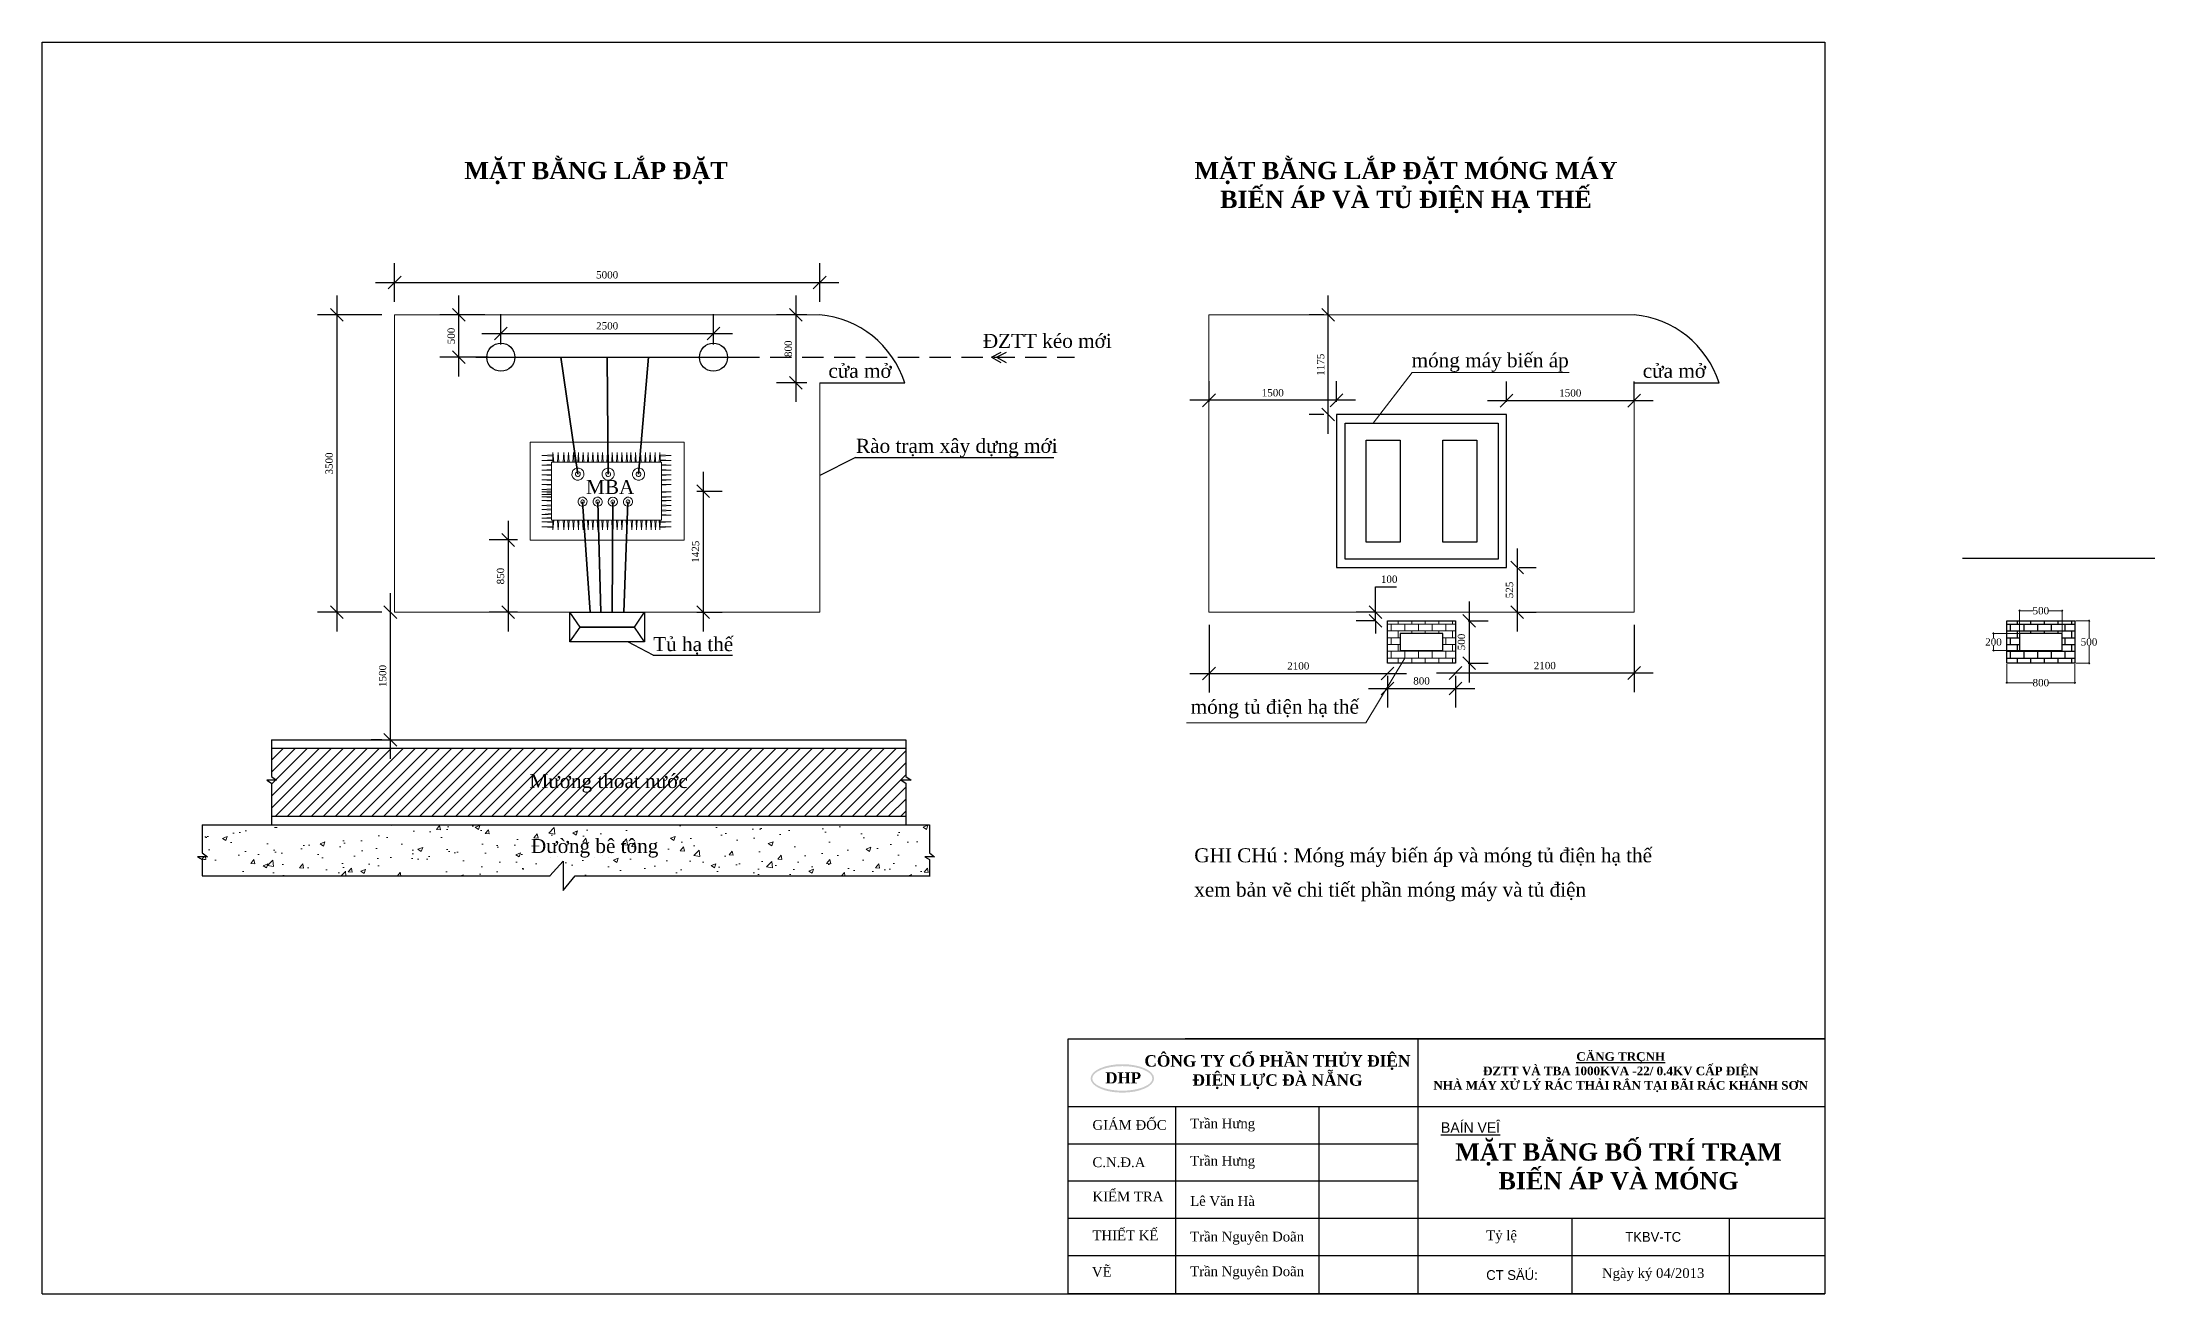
# Model space of a CAD drawing. Header units: inches. Extents: x -246336 to 136055, y -106871 to 69513.
# Drawn here: x -246336 to -221486, y 3882 to 18606 of the extents above; entities that cross this region are included whole.
import ezdxf

# ---------------------------------------------------------------- set-up
doc = ezdxf.new("R2010")
doc.units = ezdxf.units.IN
doc.header["$MEASUREMENT"] = 0
doc.linetypes.add('DASHED2', pattern=[0.375, 0.25, -0.125])
for name, color, linetype in [('03', 3, 'Continuous'), ('6 - Equipment', 1, 'Continuous'), ('KTEN', 7, 'Continuous'), ('T_VAT', 7, 'Continuous'), ('WALK WAY', 47, 'Continuous'), ('XA-TT1', 7, 'Continuous')]:
    doc.layers.add(name, color=color, linetype=linetype)
doc.layers.add('K.THUOC', color=8, linetype='Continuous', lineweight=5)
doc.styles.add('ANH', font='Vhavan.ttf', dxfattribs={"height": 2})
doc.styles.add('khung ten', font='Varr.ttf')
doc.styles.add('Kten', font='Vtimen.ttf')
doc.styles.get("Standard").update_dxf_attribs({"font": 'VNTIME_0.TTF', "height": 86})
doc.styles.add('VIET25', font='VNTIME_0.TTF', dxfattribs={"height": 2.5})
doc.linetypes.add('FENCELINE2', pattern='A,6.35,-2.54,[132,ltypeshp.shx,S=2.54,R=0,X=-2.54,Y=0],-2.54,25.4', length=36.83)
doc.dimstyles.get("Standard").update_dxf_attribs({"dimtxt": 0.18, "dimasz": 15, "dimexe": 10, "dimexo": 10, "dimgap": 0.09, "dimtad": 0, "dimtih": 1, "dimtoh": 1, "dimdec": 0, "dimzin": 0, "dimdsep": 32, "dimtxsty": 'Standard', "dimblk": 'OBLIQUE', "dimcen": 15, "dimdle": 10, "dimclrd": 3, "dimclre": 3, "dimclrt": 3, "dimadec": 0, "dimazin": 0, "dimtfac": 1, "dimtdec": 0, "dimtofl": 0, "dimtmove": 0, "dimatfit": 3, "dimldrblk": 'OPEN30', "dimfxl": 1, "dimtolj": 1, "dimtzin": 0, "dimlwd": 0, "dimlwe": 0, "dimarcsym": 0})
doc.dimstyles.new('TAM', dxfattribs={"dimscale": 75, "dimtxt": 2, "dimasz": 2, "dimexe": 3, "dimexo": 2, "dimgap": 1, "dimtad": 0, "dimtoh": 1, "dimdec": 0, "dimdsep": 46, "dimtxsty": 'Standard', "dimblk1": 'OBLIQUE', "dimblk2": 'OBLIQUE', "dimsah": 1, "dimcen": -1, "dimdle": 3, "dimclrd": 251, "dimclre": 251, "dimadec": 0, "dimazin": 0, "dimtfac": 1, "dimtdec": 0, "dimtmove": 0, "dimatfit": 3, "dimldrblk": 'OBLIQUE', "dimfxl": 1, "dimtvp": 1, "dimtolj": 1, "dimtzin": 0, "dimarcsym": 0})

msp = doc.modelspace()

# ---------------------------------------------------------------- texts
for s, insert, char_height, width, attachment_point, style in [('{\\fTimes New Roman|b1|i0|c0|p18;MẶT BẰNG LẮP \\fTimes New Roman|b1|i0|c238|p18;Đ\\fTimes New Roman|b1|i0|c0|p18;ẶT}', (-239821.465, 17198.442), 203.48328, 4164.62446, 2, 'khung ten'), ('{\\fTimes New Roman|b1|i0|c0|p18;MẶT BẰNG LẮP \\fTimes New Roman|b1|i0|c238|p18;Đ\\fTimes New Roman|b1|i0|c0|p18;ẶT MÓNG MÁY BIẾN ÁP VÀ TỦ \\fTimes New Roman|b1|i0|c238|p18;Đ\\fTimes New Roman|b1|i0|c0|p18;IỆN HẠ THẾ}', (-230294.62, 17198.442), 203.48328, 5297.99585, 2, 'khung ten'), ('{\\fTimes New Roman|b1|i0|c0|p18;CÔNG TY CỔ PHẦN THỦY \\fTimes New Roman|b1|i0|c238|p18;Đ\\fTimes New Roman|b1|i0|c0|p18;IỆN\\P\\fTimes New Roman|b1|i0|c238|p18;Đ\\fTimes New Roman|b1|i0|c0|p18;IỆN LỰC \\fTimes New Roman|b1|i0|c238|p18;Đ\\fTimes New Roman|b1|i0|c0|p18;À NẴNG}', (-231806.2, 6488.648), 134.891117, 5449.43752, 5, 'khung ten'), ('{\\fVNtimes new roman|b1|i0|c0|p34;\\L\\C0;CÄNG TRÇNH \\P\\fTimes New Roman|b1|i0|c238|p18;\\lĐ\\fTimes New Roman|b1|i0|c0|p18;ZTT VÀ TBA 1000KVA -22/ 0.4KV CẤP \\fTimes New Roman|b1|i0|c238|p18;Đ\\fTimes New Roman|b1|i0|c0|p18;IỆN\\P\\C1;NHÀ MÁY XỬ LÝ RÁC THẢI RẮN TẠI BÃI RÁC KHÁNH S\\fTimes New Roman|b1|i0|c163|p18;Ơ\\fTimes New Roman|b1|i0|c0|p18;N}', (-227767.825, 6488.296), 101.620251, 4546.63693, 5, 'Kten'), ('{\\fTimes New Roman|b0|i0|c0|p18;Trần H\\fTimes New Roman|b0|i0|c163|p18;ư\\fTimes New Roman|b0|i0|c0|p18;ng}', (-232832.678, 5866.876), 114.907248, 2382.71164, 4, 'khung ten'), ('{\\fTimes New Roman|b1|i0|c0|p18;MẶT BẰNG BỐ TRÍ TRẠM BIẾN ÁP VÀ MÓNG}', (-227793.768, 5651.697), 203.48328, 4164.62446, 2, 'khung ten'), ('{\\fTimes New Roman|b0|i0|c0|p18;Trần H\\fTimes New Roman|b0|i0|c163|p18;ư\\fTimes New Roman|b0|i0|c0|p18;ng}', (-232832.678, 5427.89), 114.907248, 2382.71164, 4, 'khung ten'), ('{\\fTimes New Roman|b0|i0|c0|p18;Lê V\\fTimes New Roman|b0|i0|c238|p18;ă\\fTimes New Roman|b0|i0|c0|p18;n Hà}', (-232832.678, 4971.943), 114.907248, 2382.71164, 4, 'khung ten'), ('{\\fTimes New Roman|b0|i0|c0|p18;Trần Nguyên Doãn}', (-232832.678, 4535.216), 114.90725, 2382.71164, 4, 'khung ten'), ('{\\fTimes New Roman|b0|i0|c0|p18;Trần Nguyên Doãn}', (-232832.678, 4127.026), 114.90725, 2382.71164, 4, 'khung ten')]:
    msp.add_mtext(s, dxfattribs=dict(insert=insert, char_height=char_height, width=width, attachment_point=attachment_point, style=style))
at = {"width": 1349.78044, "attachment_point": 4}
for s, insert, char_height in [('{\\fTimes New Roman|b0|i0|c0|p18;GIÁM \\fTimes New Roman|b0|i0|c238|p18;Đ\\fTimes New Roman|b0|i0|c0|p18;ỐC}', (-233981.769, 5866.919), 114.907248), ('{\\fTimes New Roman|b0|i0|c0|p18;C.N.\\fTimes New Roman|b0|i0|c238|p18;Đ\\fTimes New Roman|b0|i0|c0|p18;.A}', (-233981.769, 5427.933), 114.907248), ('{\\fTimes New Roman|b0|i0|c0|p18;KIỂM TRA}', (-233981.769, 5026.62), 114.90725), ('{\\fTimes New Roman|b0|i0|c0|p18;THIẾT KẾ}', (-233982.086, 4568.796), 114.90725), ('{\\fTimes New Roman|b0|i0|c0|p18;VẼ}', (-233988.201, 4137.657), 114.90725)]:
    msp.add_mtext(s, dxfattribs=dict(at, insert=insert, char_height=char_height))
at = {"layer": 'T_VAT', "ltscale": 0.01, "style": 'khung ten'}
for s, insert, char_height, width, attachment_point in [('{\\LBAÍN VEÎ}', (-229882.156, 5837.006), 123.08473, 3968.66871, 4), ('{\\fTimes New Roman|b0|i0|c0|p18;Tỷ lệ}', (-229350.036, 4549.917), 114.90725, 1125.13405, 4), ('TKBV-TC', (-227386.149, 4549.96), 114.9072, 1799.39024, 5), ('CT SÄÚ: ', (-229350.036, 4101.221), 114.9072, 1125.13405, 4), ('{\\fTimes New Roman|b0|i0|c0|p18;Ngày ký 04/2013}', (-227386.149, 4106.076), 114.90725, 1799.39024, 5)]:
    msp.add_mtext(s, dxfattribs=dict(at, insert=insert, char_height=char_height, width=width, attachment_point=attachment_point))
at = {"layer": 'XA-TT1', "style": 'VIET25'}
for s, p in [('§ZTT kÐo míi', (-235271.551, 15010.061)), ('mãng m¸y biÕn ¸p', (-230227.531, 14782.051)), ('cöa më', (-237088.169, 14657.827)), ('cöa më', (-227508.743, 14657.827)), ('Rµo tr¹m x©y dùng míi', (-236762.989, 13775.161)), ('MBA', (-239939.721, 13290.615)), ('Tñ h¹ thÕ', (-239149.123, 11442.522)), ('mãng tñ ®iÖn h¹ thÕ ', (-232826.626, 10705.526)), ('M\xad¬ng tho¸t n\xadíc', (-240605.293, 9831.908)), ('§\xadêng bª t«ng', (-240587.701, 9067.445)), ('GHI CHó : Mãng m¸y biÕn ¸p vµ mãng tñ ®iÖn h¹ thÕ', (-232784.596, 8957.801)), ('xem b¶n vÏ chi tiÕt phÇn mãng m¸y vµ tñ ®iÖn', (-232784.596, 8553.65))]:
    msp.add_text(s, height=165, dxfattribs=at).set_placement(p)

# ---------------------------------------------------------------- blocks, each defined once
blk = doc.blocks.new('maybienap')
at = {"layer": '6 - Equipment', "color": 7, "lineweight": 0}
for p, q in [((1939877, 3794076), (1939884, 3794205)), ((1939884, 3794205), (1939891, 3794077)), ((1939934, 3794080), (1939941, 3794205)), ((1939941, 3794205), (1939948, 3794080)), ((1939991, 3794091), (1939998, 3794205)), ((1939998, 3794205), (1940005, 3794091)), ((1940048, 3794091), (1940055, 3794205)), ((1940055, 3794205), (1940062, 3794091)), ((1940105, 3794091), (1940112, 3794205)), ((1940112, 3794205), (1940119, 3794091)), ((1940162, 3794091), (1940169, 3794205)), ((1940169, 3794205), (1940176, 3794091)), ((1940219, 3794091), (1940226, 3794205)), ((1940226, 3794205), (1940234, 3794091)), ((1940305, 3794091), (1940312, 3794205)), ((1940312, 3794205), (1940319, 3794091)), ((1940362, 3794091), (1940369, 3794205)), ((1940369, 3794205), (1940376, 3794091)), ((1940408, 3794091), (1940415, 3794205)), ((1940415, 3794205), (1940422, 3794091)), ((1940465, 3794091), (1940472, 3794205)), ((1940472, 3794205), (1940480, 3794091)), ((1940522, 3794091), (1940530, 3794205)), ((1940530, 3794205), (1940537, 3794091)), ((1940579, 3794091), (1940587, 3794205)), ((1940587, 3794205), (1940594, 3794091)), ((1940658, 3794078), (1940665, 3794205)), ((1940665, 3794205), (1940672, 3794077)), ((1940714, 3794074), (1940722, 3794205)), ((1940722, 3794205), (1940729, 3794073)), ((1939848, 3794074), (1939962, 3794081)), ((1939962, 3794067), (1939848, 3794074)), ((1939962, 3794024), (1939848, 3794017)), ((1939848, 3794017), (1939962, 3794010)), ((1939962, 3793967), (1939848, 3793960)), ((1939848, 3793960), (1939962, 3793953)), ((1939962, 3793910), (1939848, 3793903)), ((1939848, 3793903), (1939962, 3793896)), ((1939962, 3794091), (1940643, 3794091)), ((1939962, 3792799), (1939962, 3794091)), ((1939962, 3794091), (1940643, 3794091)), ((1939962, 3794091), (1939962, 3792799)), ((1940643, 3792799), (1940643, 3794091)), ((1940643, 3794091), (1940643, 3792799)), ((1940757, 3794072), (1940643, 3794079)), ((1940643, 3794065), (1940757, 3794072)), ((1940643, 3794029), (1940757, 3794021)), ((1940757, 3794021), (1940643, 3794014)), ((1940643, 3793978), (1940757, 3793971)), ((1940757, 3793971), (1940643, 3793964)), ((1940643, 3793921), (1940757, 3793914)), ((1940757, 3793914), (1940643, 3793907)), ((1939962, 3793853), (1939848, 3793846)), ((1939848, 3793846), (1939962, 3793839)), ((1939962, 3793796), (1939848, 3793789)), ((1939848, 3793789), (1939962, 3793782)), ((1939962, 3793739), (1939848, 3793732)), ((1939848, 3793732), (1939962, 3793725)), ((1939962, 3793693), (1939848, 3793686)), ((1939848, 3793686), (1939962, 3793678)), ((1940643, 3793864), (1940757, 3793857)), ((1940757, 3793857), (1940643, 3793850)), ((1940643, 3793807), (1940757, 3793800)), ((1940757, 3793800), (1940643, 3793793)), ((1940643, 3793750), (1940757, 3793743)), ((1940757, 3793743), (1940643, 3793735)), ((1940643, 3793693), (1940757, 3793686)), ((1940757, 3793686), (1940643, 3793678)), ((1939962, 3793636), (1939848, 3793628)), ((1939848, 3793628), (1939962, 3793621)), ((1939962, 3793578), (1939848, 3793571)), ((1939848, 3793571), (1939962, 3793564)), ((1939962, 3793521), (1939848, 3793514)), ((1939848, 3793514), (1939962, 3793507)), ((1939962, 3793464), (1939848, 3793457)), ((1939848, 3793457), (1939962, 3793450)), ((1939962, 3793407), (1939848, 3793400)), ((1939848, 3793400), (1939962, 3793393)), ((1940643, 3793636), (1940757, 3793628)), ((1940757, 3793628), (1940643, 3793621)), ((1940643, 3793578), (1940757, 3793571)), ((1940757, 3793571), (1940643, 3793564)), ((1940643, 3793521), (1940757, 3793514)), ((1940757, 3793514), (1940643, 3793507)), ((1940643, 3793464), (1940757, 3793457)), ((1940757, 3793457), (1940643, 3793450)), ((1940643, 3793407), (1940757, 3793400)), ((1940757, 3793400), (1940643, 3793393)), ((1939962, 3793350), (1939848, 3793343)), ((1939848, 3793343), (1939962, 3793336)), ((1939962, 3793293), (1939848, 3793286)), ((1939848, 3793286), (1939962, 3793279)), ((1939962, 3793236), (1939848, 3793229)), ((1939848, 3793229), (1939962, 3793222)), ((1939962, 3793179), (1939848, 3793172)), ((1939848, 3793172), (1939962, 3793164)), ((1940643, 3793350), (1940757, 3793343)), ((1940757, 3793343), (1940643, 3793336)), ((1940643, 3793293), (1940757, 3793286)), ((1940757, 3793286), (1940643, 3793279)), ((1940643, 3793236), (1940757, 3793229)), ((1940757, 3793229), (1940643, 3793222)), ((1940643, 3793179), (1940757, 3793172)), ((1940757, 3793172), (1940643, 3793164)), ((1939962, 3793122), (1939848, 3793115)), ((1939848, 3793115), (1939962, 3793107)), ((1939962, 3793065), (1939848, 3793057)), ((1939848, 3793057), (1939962, 3793050)), ((1939962, 3793007), (1939848, 3793000)), ((1939848, 3793000), (1939962, 3792993)), ((1939962, 3792950), (1939848, 3792943)), ((1939848, 3792943), (1939962, 3792936)), ((1940643, 3793122), (1940757, 3793115)), ((1940757, 3793115), (1940643, 3793107)), ((1940643, 3793065), (1940757, 3793057)), ((1940757, 3793057), (1940643, 3793050)), ((1940643, 3793007), (1940757, 3793000)), ((1940757, 3793000), (1940643, 3792993)), ((1940643, 3792950), (1940757, 3792943)), ((1940757, 3792943), (1940643, 3792936)), ((1939962, 3792885), (1939848, 3792878)), ((1939848, 3792878), (1939962, 3792871)), ((1939962, 3792828), (1939848, 3792814)), ((1939848, 3792814), (1939962, 3792814)), ((1939877, 3792814), (1939884, 3792685)), ((1939884, 3792685), (1939891, 3792814)), ((1939934, 3792814), (1939941, 3792685)), ((1939941, 3792685), (1939948, 3792814)), ((1939962, 3792799), (1940643, 3792799)), ((1939991, 3792799), (1939998, 3792685)), ((1939998, 3792685), (1940005, 3792799)), ((1940048, 3792799), (1940055, 3792685)), ((1940055, 3792685), (1940062, 3792799)), ((1940105, 3792799), (1940112, 3792685)), ((1940112, 3792685), (1940119, 3792799)), ((1940162, 3792799), (1940169, 3792685)), ((1940169, 3792685), (1940176, 3792799)), ((1940219, 3792799), (1940226, 3792685)), ((1940226, 3792685), (1940234, 3792799)), ((1940276, 3792799), (1940284, 3792685)), ((1940284, 3792685), (1940291, 3792799)), ((1940305, 3792799), (1940312, 3792685)), ((1940312, 3792685), (1940319, 3792799)), ((1940334, 3792799), (1940341, 3792685)), ((1940341, 3792685), (1940348, 3792799)), ((1940362, 3792799), (1940369, 3792685)), ((1940369, 3792685), (1940376, 3792799)), ((1940408, 3792799), (1940415, 3792685)), ((1940415, 3792685), (1940422, 3792799)), ((1940465, 3792799), (1940472, 3792685)), ((1940472, 3792685), (1940480, 3792799)), ((1940511, 3792799), (1940519, 3792685)), ((1940519, 3792685), (1940526, 3792799)), ((1940568, 3792799), (1940576, 3792685)), ((1940576, 3792685), (1940583, 3792799)), ((1940615, 3792799), (1940622, 3792685)), ((1940622, 3792685), (1940629, 3792799)), ((1940643, 3792885), (1940757, 3792878)), ((1940757, 3792878), (1940643, 3792871)), ((1940643, 3792828), (1940757, 3792814)), ((1940757, 3792814), (1940643, 3792814)), ((1940657, 3792814), (1940665, 3792685)), ((1940665, 3792685), (1940672, 3792814)), ((1940715, 3792814), (1940722, 3792685)), ((1940722, 3792685), (1940729, 3792814))]:
    blk.add_line(p, q, dxfattribs=at)
at = {"layer": '6 - Equipment', "color": 7, "lineweight": 0, "extrusion": (0, 0, -1)}
for centre, major_axis, start_param, end_param in [((1940103, 3793823), (71.3, -3.8), -0.664895, 5.61829), ((1940103, 3793823), (20.2, -20.2), 3.315395, 9.59858), ((1940428, 3793699), (37.9, 37.9), 0.173802, 6.456987), ((1940428, 3793699), (15.1, 15.1), 0.173802, 6.456987)]:
    blk.add_ellipse(centre, major_axis=major_axis, ratio=1, start_param=start_param, end_param=end_param, dxfattribs=at)
at = {"layer": '6 - Equipment', "color": 7, "lineweight": 0}
for centre, major_axis, start_param, end_param in [((1940103, 3793466), (68.1, 21.2), -0.913567, 5.369618), ((1940103, 3793466), (28.4, 2.9), 3.997456404391317, 10.2806417115709), ((1940428, 3793342), (9.3, -52.7), 0.785397, 7.068582), ((1940428, 3793520), (37.9, -37.9), 4.886191230471481, 11.16937653765107), ((1940428, 3793520), (15.1, -15.1), 0.1738022500938161, 6.456987557273402), ((1940103, 3793110), (12.3, -70.3), 0.785391, 7.068576), ((1940103, 3793110), (7.3, -27.6), -0.871355, 5.41183), ((1940428, 3793164), (52.7, 9.3), -0.785397, 5.497788), ((1940428, 3793342), (15.1, 15.1), -1.396994, 4.886191), ((1940428, 3793164), (21, 4), 3.911937207371823, 10.19512251455141)]:
    blk.add_ellipse(centre, major_axis=major_axis, ratio=1, start_param=start_param, end_param=end_param, dxfattribs=at)
at = {"layer": 'K.THUOC', "color": 4, "lineweight": 5, "ltscale": 20}
for p, q in [((1939728, 3794359), (1940878, 3794359)), ((1939728, 3794359), (1939728, 3792549)), ((1940878, 3794359), (1940878, 3792549)), ((1940878, 3792549), (1939728, 3792549))]:
    blk.add_line(p, q, dxfattribs=at)
blk = doc.blocks.new('_OBLIQUE')
at = {"color": 0, "linetype": 'ByBlock'}
blk.add_line((-0.5, -0.5), (0.5, 0.5), dxfattribs=at)
blk = doc.blocks.new('*D58')
at = {"color": 251, "lineweight": -2}
for p, q in [((-242191, 15550), (-242191, 16005)), ((-237191, 15550), (-237191, 16005)), ((-242416, 15780), (-236966, 15780))]:
    blk.add_line(p, q, dxfattribs=at)
at = {"layer": 'Defpoints', "color": 0}
for p in [(-237191, 15780), (-242191, 15400), (-237191, 15400)]:
    blk.add_point(p, dxfattribs=at)
at = {"color": 251, "lineweight": -2, "xscale": 150, "yscale": 150, "zscale": 150, "rotation": 180}
blk.add_blockref('_OBLIQUE', (-242191, 15780), dxfattribs=at)
at = {"color": 251, "lineweight": -2, "xscale": 150, "yscale": 150, "zscale": 150}
blk.add_blockref('_OBLIQUE', (-237191, 15780), dxfattribs=at)
at = {"color": 0, "insert": (-239691, 15869), "char_height": 86, "attachment_point": 5}
blk.add_mtext('\\A1;5000', dxfattribs=at)
blk = doc.blocks.new('*D59')
at = {"color": 251, "lineweight": -2}
for p, q in [((-242872, 15625), (-242872, 11675)), ((-242341, 15400), (-243097, 15400)), ((-242341, 11900), (-243097, 11900))]:
    blk.add_line(p, q, dxfattribs=at)
at = {"layer": 'Defpoints', "color": 0}
for p in [(-242191, 15400), (-242872, 11900), (-242191, 11900)]:
    blk.add_point(p, dxfattribs=at)
at = {"color": 251, "lineweight": -2, "xscale": 150, "yscale": 150, "zscale": 150}
for p, rotation in [((-242872, 15400), 90), ((-242872, 11900), 270)]:
    blk.add_blockref('_OBLIQUE', p, dxfattribs=dict(at, rotation=rotation))
at = {"color": 0, "insert": (-242961, 13650), "char_height": 86, "attachment_point": 5, "rotation": 90}
blk.add_mtext('\\A1;3500', dxfattribs=at)
blk = doc.blocks.new('*D60')
at = {"color": 251, "lineweight": -2}
for p, q in [((-241435, 14675), (-241435, 15625)), ((-241131, 15400), (-241660, 15400)), ((-241091, 14900), (-241660, 14900))]:
    blk.add_line(p, q, dxfattribs=at)
at = {"layer": 'Defpoints', "color": 0}
for p in [(-241435, 15400), (-240981, 15400), (-240941, 14900)]:
    blk.add_point(p, dxfattribs=at)
at = {"color": 251, "lineweight": -2, "xscale": 150, "yscale": 150, "zscale": 150}
for p, rotation in [((-241435, 15400), 90), ((-241435, 14900), 270)]:
    blk.add_blockref('_OBLIQUE', p, dxfattribs=dict(at, rotation=rotation))
at = {"color": 0, "insert": (-241525, 15150), "char_height": 86, "attachment_point": 5, "rotation": 90}
blk.add_mtext('\\A1;500', dxfattribs=at)
blk = doc.blocks.new('*D61')
at = {"color": 251, "lineweight": -2}
for p, q in [((-240855, 12975), (-240855, 11675)), ((-240746, 12750), (-241080, 12750)), ((-240746, 11900), (-241080, 11900))]:
    blk.add_line(p, q, dxfattribs=at)
at = {"layer": 'Defpoints', "color": 0}
for p in [(-240596, 12750), (-240855, 11900), (-240596, 11900)]:
    blk.add_point(p, dxfattribs=at)
at = {"color": 251, "lineweight": -2, "xscale": 150, "yscale": 150, "zscale": 150}
for p, rotation in [((-240855, 12750), 90), ((-240855, 11900), 270)]:
    blk.add_blockref('_OBLIQUE', p, dxfattribs=dict(at, rotation=rotation))
at = {"color": 0, "insert": (-240945, 12325), "char_height": 86, "attachment_point": 5, "rotation": 90}
blk.add_mtext('\\A1;850', dxfattribs=at)
blk = doc.blocks.new('*D62')
at = {"color": 251, "lineweight": -2}
for p, q in [((-238562, 13550), (-238562, 11675)), ((-238636, 13325), (-238337, 13325)), ((-238636, 11900), (-238337, 11900))]:
    blk.add_line(p, q, dxfattribs=at)
at = {"layer": 'Defpoints', "color": 0}
for p in [(-238786, 13325), (-238786, 11900), (-238562, 11900)]:
    blk.add_point(p, dxfattribs=at)
at = {"color": 251, "lineweight": -2, "xscale": 150, "yscale": 150, "zscale": 150}
for p, rotation in [((-238562, 13325), 90), ((-238562, 11900), 270)]:
    blk.add_blockref('_OBLIQUE', p, dxfattribs=dict(at, rotation=rotation))
at = {"color": 0, "insert": (-238651, 12612), "char_height": 86, "attachment_point": 5, "rotation": 90}
blk.add_mtext('\\A1;1425', dxfattribs=at)
blk = doc.blocks.new('*D63')
at = {"color": 251, "lineweight": -2}
for p, q in [((-242242, 12125), (-242242, 10175)), ((-242341, 11900), (-242467, 11900)), ((-242341, 10400), (-242467, 10400))]:
    blk.add_line(p, q, dxfattribs=at)
at = {"layer": 'Defpoints', "color": 0}
for p in [(-242191, 11900), (-242242, 10400), (-242191, 10400)]:
    blk.add_point(p, dxfattribs=at)
at = {"color": 251, "lineweight": -2, "xscale": 150, "yscale": 150, "zscale": 150}
for p, rotation in [((-242242, 11900), 90), ((-242242, 10400), 270)]:
    blk.add_blockref('_OBLIQUE', p, dxfattribs=dict(at, rotation=rotation))
at = {"color": 0, "insert": (-242332, 11150), "char_height": 86, "attachment_point": 5, "rotation": 90}
blk.add_mtext('\\A1;1500', dxfattribs=at)
blk = doc.blocks.new('*D64')
at = {"color": 251, "lineweight": -2}
for p, q in [((-241166, 15180), (-238216, 15180)), ((-240941, 15050), (-240941, 15405)), ((-238441, 15050), (-238441, 15405))]:
    blk.add_line(p, q, dxfattribs=at)
at = {"layer": 'Defpoints', "color": 0}
for p in [(-238441, 15180), (-240941, 14900), (-238441, 14900)]:
    blk.add_point(p, dxfattribs=at)
at = {"color": 251, "lineweight": -2, "xscale": 150, "yscale": 150, "zscale": 150, "rotation": 180}
blk.add_blockref('_OBLIQUE', (-240941, 15180), dxfattribs=at)
at = {"color": 251, "lineweight": -2, "xscale": 150, "yscale": 150, "zscale": 150}
blk.add_blockref('_OBLIQUE', (-238441, 15180), dxfattribs=at)
at = {"color": 0, "insert": (-239691, 15269), "char_height": 86, "attachment_point": 5}
blk.add_mtext('\\A1;2500', dxfattribs=at)
blk = doc.blocks.new('*D65')
at = {"color": 251, "lineweight": -2}
for p, q in [((-237472, 15625), (-237472, 14375)), ((-237341, 15400), (-237697, 15400)), ((-237341, 14600), (-237697, 14600))]:
    blk.add_line(p, q, dxfattribs=at)
at = {"layer": 'Defpoints', "color": 0}
for p in [(-237191, 15400), (-237472, 14600), (-237191, 14600)]:
    blk.add_point(p, dxfattribs=at)
at = {"color": 251, "lineweight": -2, "xscale": 150, "yscale": 150, "zscale": 150}
for p, rotation in [((-237472, 15400), 90), ((-237472, 14600), 270)]:
    blk.add_blockref('_OBLIQUE', p, dxfattribs=dict(at, rotation=rotation))
at = {"color": 0, "insert": (-237560, 15000), "char_height": 86, "attachment_point": 5, "rotation": 90}
blk.add_mtext('\\A1;800', dxfattribs=at)
blk = doc.blocks.new('TDE')
h = blk.add_hatch(color=5)
edge = h.paths.add_edge_path()
edge.add_ellipse((2364, -115), major_axis=(-277, 0), ratio=0.448156, start_angle=0, end_angle=360)
edge = h.paths.add_edge_path(flags=16)
edge.add_ellipse((2364, -115), major_axis=(262, 0), ratio=0.409156, start_angle=0, end_angle=360)
h.paths.add_polyline_path([(2191, -37), (2540, -37), (2540, -184), (2191, -184)], flags=8)
at = {"insert": (2215, -61), "char_height": 98, "width": 363.53, "attachment_point": 1, "style": 'ANH'}
blk.add_mtext('{\\fTimes New Roman|b1|i0|c0|p18;\\C1;DHP}', dxfattribs=at)
blk = doc.blocks.new('*D111')
at = {"color": 251, "lineweight": -2}
for p, q in [((-228987, 12650), (-228987, 11675)), ((-228961, 12425), (-228762, 12425)), ((-228961, 11900), (-228762, 11900))]:
    blk.add_line(p, q, dxfattribs=at)
at = {"layer": 'Defpoints', "color": 0}
for p in [(-229111, 12425), (-229111, 11900), (-228987, 11900)]:
    blk.add_point(p, dxfattribs=at)
at = {"color": 251, "lineweight": -2, "xscale": 150, "yscale": 150, "zscale": 150}
for p, rotation in [((-228987, 12425), 90), ((-228987, 11900), 270)]:
    blk.add_blockref('_OBLIQUE', p, dxfattribs=dict(at, rotation=rotation))
at = {"color": 0, "insert": (-229076, 12162), "char_height": 86, "attachment_point": 5, "rotation": 90}
blk.add_mtext('\\A1;525', dxfattribs=at)
blk = doc.blocks.new('*D112')
at = {"color": 251, "lineweight": -2}
for p, q in [((-229111, 14375), (-229111, 14614)), ((-227611, 14375), (-227611, 14614)), ((-229336, 14389), (-227386, 14389))]:
    blk.add_line(p, q, dxfattribs=at)
at = {"layer": 'Defpoints', "color": 0}
for p in [(-229111, 14225), (-227611, 14389), (-227611, 14225)]:
    blk.add_point(p, dxfattribs=at)
at = {"color": 251, "lineweight": -2, "xscale": 150, "yscale": 150, "zscale": 150, "rotation": 180}
blk.add_blockref('_OBLIQUE', (-229111, 14389), dxfattribs=at)
at = {"color": 251, "lineweight": -2, "xscale": 150, "yscale": 150, "zscale": 150}
blk.add_blockref('_OBLIQUE', (-227611, 14389), dxfattribs=at)
at = {"color": 0, "insert": (-228361, 14479), "char_height": 86, "attachment_point": 5}
blk.add_mtext('\\A1;1500', dxfattribs=at)
blk = doc.blocks.new('*D113')
at = {"color": 251, "lineweight": -2}
for p, q in [((-231209, 14000), (-231209, 15625)), ((-231261, 15400), (-231434, 15400)), ((-231261, 14225), (-231434, 14225))]:
    blk.add_line(p, q, dxfattribs=at)
at = {"layer": 'Defpoints', "color": 0}
for p in [(-231209, 15400), (-231111, 15400), (-231111, 14225)]:
    blk.add_point(p, dxfattribs=at)
at = {"color": 251, "lineweight": -2, "xscale": 150, "yscale": 150, "zscale": 150}
for p, rotation in [((-231209, 15400), 90), ((-231209, 14225), 270)]:
    blk.add_blockref('_OBLIQUE', p, dxfattribs=dict(at, rotation=rotation))
at = {"color": 0, "insert": (-231298, 14812), "char_height": 86, "attachment_point": 5, "rotation": 90}
blk.add_mtext('\\A1;1175', dxfattribs=at)
blk = doc.blocks.new('*D114')
at = {"color": 251, "lineweight": -2}
for p, q in [((-230654, 11900), (-230654, 12200)), ((-230654, 12200), (-230406, 12200)), ((-230661, 11900), (-230879, 11900)), ((-230661, 11800), (-230879, 11800)), ((-230654, 11800), (-230654, 11900)), ((-230654, 11800), (-230654, 11650))]:
    blk.add_line(p, q, dxfattribs=at)
at = {"layer": 'Defpoints', "color": 0}
for p in [(-230654, 11900), (-230511, 11900), (-230511, 11800)]:
    blk.add_point(p, dxfattribs=at)
at = {"color": 251, "lineweight": -2, "xscale": 150, "yscale": 150, "zscale": 150}
for p, rotation in [((-230654, 11900), 270), ((-230654, 11800), 90)]:
    blk.add_blockref('_OBLIQUE', p, dxfattribs=dict(at, rotation=rotation))
at = {"color": 0, "insert": (-230492, 12288), "char_height": 86, "attachment_point": 5}
blk.add_mtext('\\A1;100', dxfattribs=at)
blk = doc.blocks.new('*D115')
at = {"color": 251, "lineweight": -2}
for p, q in [((-230736, 11004), (-229486, 11004)), ((-230511, 11150), (-230511, 10779)), ((-229711, 11150), (-229711, 10779))]:
    blk.add_line(p, q, dxfattribs=at)
at = {"layer": 'Defpoints', "color": 0}
for p in [(-230511, 11300), (-229711, 11300), (-229711, 11004)]:
    blk.add_point(p, dxfattribs=at)
at = {"color": 251, "lineweight": -2, "xscale": 150, "yscale": 150, "zscale": 150, "rotation": 180}
blk.add_blockref('_OBLIQUE', (-230511, 11004), dxfattribs=at)
at = {"color": 251, "lineweight": -2, "xscale": 150, "yscale": 150, "zscale": 150}
blk.add_blockref('_OBLIQUE', (-229711, 11004), dxfattribs=at)
at = {"color": 0, "insert": (-230111, 11092), "char_height": 86, "attachment_point": 5}
blk.add_mtext('\\A1;800', dxfattribs=at)
blk = doc.blocks.new('*D116')
at = {"color": 251, "lineweight": -2}
for p, q in [((-229552, 12025), (-229552, 11075)), ((-229561, 11800), (-229327, 11800)), ((-229561, 11300), (-229327, 11300))]:
    blk.add_line(p, q, dxfattribs=at)
at = {"layer": 'Defpoints', "color": 0}
for p in [(-229711, 11800), (-229711, 11300), (-229552, 11300)]:
    blk.add_point(p, dxfattribs=at)
at = {"color": 251, "lineweight": -2, "xscale": 150, "yscale": 150, "zscale": 150}
for p, rotation in [((-229552, 11800), 90), ((-229552, 11300), 270)]:
    blk.add_blockref('_OBLIQUE', p, dxfattribs=dict(at, rotation=rotation))
at = {"color": 0, "insert": (-229641, 11550), "char_height": 86, "attachment_point": 5, "rotation": 90}
blk.add_mtext('\\A1;500', dxfattribs=at)
blk = doc.blocks.new('*D118')
at = {"color": 251, "lineweight": -2}
for p, q in [((-232611, 11750), (-232611, 10955)), ((-232836, 11180), (-230286, 11180)), ((-230511, 11131), (-230511, 10955))]:
    blk.add_line(p, q, dxfattribs=at)
at = {"layer": 'Defpoints', "color": 0}
for p in [(-232611, 11900), (-230511, 11281), (-230511, 11180)]:
    blk.add_point(p, dxfattribs=at)
at = {"color": 251, "lineweight": -2, "xscale": 150, "yscale": 150, "zscale": 150, "rotation": 180}
blk.add_blockref('_OBLIQUE', (-232611, 11180), dxfattribs=at)
at = {"color": 251, "lineweight": -2, "xscale": 150, "yscale": 150, "zscale": 150}
blk.add_blockref('_OBLIQUE', (-230511, 11180), dxfattribs=at)
at = {"color": 0, "insert": (-231561, 11268), "char_height": 86, "attachment_point": 5}
blk.add_mtext('\\A1;2100', dxfattribs=at)
blk = doc.blocks.new('*D119')
at = {"color": 251, "lineweight": -2}
for p, q in [((-227611, 11750), (-227611, 10960)), ((-229936, 11185), (-227386, 11185)), ((-229711, 11150), (-229711, 10960))]:
    blk.add_line(p, q, dxfattribs=at)
at = {"layer": 'Defpoints', "color": 0}
for p in [(-227611, 11900), (-229711, 11300), (-227611, 11185)]:
    blk.add_point(p, dxfattribs=at)
at = {"color": 251, "lineweight": -2, "xscale": 150, "yscale": 150, "zscale": 150, "rotation": 180}
blk.add_blockref('_OBLIQUE', (-229711, 11185), dxfattribs=at)
at = {"color": 251, "lineweight": -2, "xscale": 150, "yscale": 150, "zscale": 150}
blk.add_blockref('_OBLIQUE', (-227611, 11185), dxfattribs=at)
at = {"color": 0, "insert": (-228661, 11272), "char_height": 86, "attachment_point": 5}
blk.add_mtext('\\A1;2100', dxfattribs=at)
blk = doc.blocks.new('*D120')
at = {"color": 251, "lineweight": -2}
for p, q in [((-232611, 14375), (-232611, 14618)), ((-231111, 14375), (-231111, 14618)), ((-230886, 14393), (-232836, 14393))]:
    blk.add_line(p, q, dxfattribs=at)
at = {"layer": 'Defpoints', "color": 0}
for p in [(-232611, 14393), (-232611, 14225), (-231111, 14225)]:
    blk.add_point(p, dxfattribs=at)
at = {"color": 251, "lineweight": -2, "xscale": 150, "yscale": 150, "zscale": 150, "rotation": 180}
blk.add_blockref('_OBLIQUE', (-232611, 14393), dxfattribs=at)
at = {"color": 251, "lineweight": -2, "xscale": 150, "yscale": 150, "zscale": 150}
blk.add_blockref('_OBLIQUE', (-231111, 14393), dxfattribs=at)
at = {"color": 0, "insert": (-231861, 14482), "char_height": 86, "attachment_point": 5}
blk.add_mtext('\\A1;1500', dxfattribs=at)
blk = doc.blocks.new('*D121')
at = {"color": 3, "lineweight": 0}
for p, q in [((-223226, 11290), (-223226, 11061)), ((-222426, 11290), (-222426, 11061)), ((-223236, 11071), (-222917, 11071)), ((-222416, 11071), (-222735, 11071))]:
    blk.add_line(p, q, dxfattribs=at)
at = {"layer": 'Defpoints', "color": 0}
for p in [(-223226, 11300), (-222426, 11300), (-222426, 11071)]:
    blk.add_point(p, dxfattribs=at)
at = {"color": 3, "lineweight": 0, "xscale": 15, "yscale": 15, "zscale": 15, "rotation": 180}
blk.add_blockref('_OBLIQUE', (-223226, 11071), dxfattribs=at)
at = {"color": 3, "lineweight": 0, "xscale": 15, "yscale": 15, "zscale": 15}
blk.add_blockref('_OBLIQUE', (-222426, 11071), dxfattribs=at)
at = {"color": 3, "insert": (-222826, 11071), "char_height": 86, "attachment_point": 5}
blk.add_mtext('\\A1;800', dxfattribs=at)
blk = doc.blocks.new('_Open30')
at = {"color": 0, "linetype": 'ByBlock', "lineweight": -2}
for p, q in [((-1, 0.3), (0, 0)), ((0, 0), (-1, -0.3)), ((0, 0), (-1, 0))]:
    blk.add_line(p, q, dxfattribs=at)
blk = doc.blocks.new('*D122')
at = {"color": 3, "lineweight": 0}
for p, q in [((-222416, 11800), (-222249, 11800)), ((-222259, 11810), (-222259, 11595)), ((-222259, 11290), (-222259, 11505)), ((-222416, 11300), (-222249, 11300))]:
    blk.add_line(p, q, dxfattribs=at)
at = {"layer": 'Defpoints', "color": 0}
for p in [(-222426, 11800), (-222426, 11300), (-222259, 11300)]:
    blk.add_point(p, dxfattribs=at)
at = {"color": 3, "lineweight": 0, "xscale": 15, "yscale": 15, "zscale": 15}
for p, rotation in [((-222259, 11800), 90), ((-222259, 11300), 270)]:
    blk.add_blockref('_OBLIQUE', p, dxfattribs=dict(at, rotation=rotation))
at = {"color": 3, "insert": (-222259, 11550), "char_height": 86, "attachment_point": 5}
blk.add_mtext('\\A1;500', dxfattribs=at)
blk = doc.blocks.new('*D123')
at = {"color": 3, "lineweight": 0}
for p, q in [((-223086, 11918), (-222918, 11918)), ((-223076, 11660), (-223076, 11928)), ((-222566, 11918), (-222734, 11918)), ((-222576, 11660), (-222576, 11928))]:
    blk.add_line(p, q, dxfattribs=at)
at = {"layer": 'Defpoints', "color": 0}
for p in [(-222576, 11918), (-223076, 11650), (-222576, 11650)]:
    blk.add_point(p, dxfattribs=at)
at = {"color": 3, "lineweight": 0, "xscale": 15, "yscale": 15, "zscale": 15, "rotation": 180}
blk.add_blockref('_OBLIQUE', (-223076, 11918), dxfattribs=at)
at = {"color": 3, "lineweight": 0, "xscale": 15, "yscale": 15, "zscale": 15}
blk.add_blockref('_OBLIQUE', (-222576, 11918), dxfattribs=at)
at = {"color": 3, "insert": (-222826, 11918), "char_height": 86, "attachment_point": 5}
blk.add_mtext('\\A1;500', dxfattribs=at)
blk = doc.blocks.new('*D124')
at = {"color": 3, "lineweight": 0}
for p, q in [((-223086, 11650), (-223393, 11650)), ((-223086, 11450), (-223393, 11450)), ((-223383, 11660), (-223383, 11594)), ((-223383, 11440), (-223383, 11506))]:
    blk.add_line(p, q, dxfattribs=at)
at = {"layer": 'Defpoints', "color": 0}
for p in [(-223383, 11450), (-223076, 11650), (-223076, 11450)]:
    blk.add_point(p, dxfattribs=at)
at = {"color": 3, "lineweight": 0, "xscale": 15, "yscale": 15, "zscale": 15}
for p, rotation in [((-223383, 11650), 90), ((-223383, 11450), 270)]:
    blk.add_blockref('_OBLIQUE', p, dxfattribs=dict(at, rotation=rotation))
at = {"color": 3, "insert": (-223383, 11550), "char_height": 86, "attachment_point": 5}
blk.add_mtext('\\A1;200', dxfattribs=at)

# ---------------------------------------------------------------- dimensions: what is measured, and where the dimension line sits
for base, p1, p2, dimstyle, picture, middle in [((-237190.696, 15779.878), (-242190.696, 15399.954), (-237190.696, 15399.954), 'TAM', '*D58', (-239690.696, 15869.234)), ((-238440.696, 15179.917), (-240940.696, 14899.954), (-238440.696, 14899.954), 'TAM', '*D64', (-239690.696, 15269.273)), ((-232611.27, 14392.55), (-231111.27, 14224.954), (-232611.27, 14224.954), 'TAM', '*D120', (-231861.27, 14481.905)), ((-227611.27, 14389.19), (-229111.27, 14224.954), (-227611.27, 14224.954), 'TAM', '*D112', (-228361.27, 14478.546)), ((-222575.901, 11918.078), (-223075.901, 11649.954), (-222575.901, 11649.954), 'Standard', '*D123', (-222825.901, 11918.078)), ((-230511.27, 11180.461), (-232611.27, 11899.954), (-230511.27, 11280.968), 'TAM', '*D118', (-231561.27, 11268.263)), ((-227611.27, 11184.696), (-229711.27, 11299.954), (-227611.27, 11899.954), 'TAM', '*D119', (-228661.27, 11272.498)), ((-222425.901, 11071.095), (-223225.901, 11299.954), (-222425.901, 11299.954), 'Standard', '*D121', (-222825.901, 11071.095))]:
    dim = msp.add_linear_dim(base=base, p1=p1, p2=p2, dimstyle=dimstyle)
    dim.commit()
    dim.dimension.update_dxf_attribs({"geometry": picture, "text_midpoint": middle})
for base, p1, p2, dimstyle, picture, middle in [((-242871.708, 11899.954), (-242190.696, 15399.954), (-242190.696, 11899.954), 'TAM', '*D59', (-242961.064, 13649.954)), ((-241435.153, 15399.954), (-240940.696, 14899.954), (-240981.161, 15399.954), 'TAM', '*D60', (-241524.509, 15149.954)), ((-237471.867, 14599.954), (-237190.696, 15399.954), (-237190.696, 14599.954), 'TAM', '*D65', (-237559.669, 14999.954)), ((-231208.866, 15399.954), (-231111.27, 14224.954), (-231111.27, 15399.954), 'TAM', '*D113', (-231298.222, 14812.454)), ((-238561.697, 11899.954), (-238785.696, 13324.954), (-238785.696, 11899.954), 'TAM', '*D62', (-238651.053, 12612.454)), ((-240855.313, 11899.954), (-240595.696, 12749.954), (-240595.696, 11899.954), 'TAM', '*D61', (-240944.669, 12324.954)), ((-228986.574, 11899.954), (-229111.27, 12424.954), (-229111.27, 11899.954), 'TAM', '*D111', (-229075.93, 12162.454)), ((-230654.367, 11899.954), (-230511.27, 11799.954), (-230511.27, 11899.954), 'TAM', '*D114', (-230492.497, 12287.756)), ((-242242.367, 10399.954), (-242190.696, 11899.954), (-242190.696, 10399.954), 'TAM', '*D63', (-242331.722, 11149.954)), ((-229551.724, 11299.954), (-229711.27, 11799.954), (-229711.27, 11299.954), 'TAM', '*D116', (-229641.08, 11549.954)), ((-222259.108, 11299.954), (-222425.901, 11799.954), (-222425.901, 11299.954), 'Standard', '*D122', (-222259.108, 11549.954)), ((-223382.81, 11449.954), (-223075.901, 11649.954), (-223075.901, 11449.954), 'Standard', '*D124', (-223382.81, 11549.954))]:
    dim = msp.add_linear_dim(base=base, p1=p1, p2=p2, angle=90, dimstyle=dimstyle)
    dim.commit()
    dim.dimension.update_dxf_attribs({"geometry": picture, "text_midpoint": middle})
dim = msp.add_linear_dim(base=(-229711.27, 11003.732), p1=(-230511.27, 11299.954), p2=(-229711.27, 11299.954), dimstyle='TAM')
dim.commit()
dim.dimension.update_dxf_attribs({"geometry": '*D115', "text_midpoint": (-230111.27, 11003.732), "dimtype": 160})

# ---------------------------------------------------------------- hatches: boundary and pattern name
at = {"lineweight": 5}
h = msp.add_hatch(dxfattribs=at)
h.set_pattern_fill('AR-B816', color=8, scale=10, style=0)
h.set_pattern_definition([(0, (21212.87, 0), (0, 80), []), (90, (21212.87, 0), (-80, 80), [80, -80])])
h.paths.add_polyline_path([(-229711.27, 11799.954), (-230511.27, 11799.954), (-230511.27, 11299.954), (-229711.27, 11299.954)])
h.paths.add_polyline_path([(-229861.27, 11449.954), (-230361.27, 11449.954), (-230361.27, 11649.954), (-229861.27, 11649.954)], flags=16)
h = msp.add_hatch()
h.set_pattern_fill('AR-B816', color=256, scale=10, style=0)
h.set_pattern_definition([(0, (28498.24, 0), (0, 80), []), (90, (28498.24, 0), (-80, 80), [80, -80])])
h.paths.add_polyline_path([(-222425.901, 11799.954), (-223225.901, 11799.954), (-223225.901, 11299.954), (-222425.901, 11299.954)])
h.paths.add_polyline_path([(-222575.901, 11449.954), (-223075.901, 11449.954), (-223075.901, 11649.954), (-222575.901, 11649.954)], flags=16)
at = {"lineweight": 0}
h = msp.add_hatch(dxfattribs=at)
h.set_pattern_fill('ANSI31', color=8, scale=800, style=0)
h.set_pattern_definition([(45, (-5882.15, 4106.59), (-70.71068, 70.71068), [])])
h.paths.add_polyline_path([(-236177.389, 10299.954), (-243640.102, 10299.954), (-243640.102, 9969.081), (-243578.959, 9923.795), (-243694.578, 9923.795), (-243640.272, 9890.545), (-243640.272, 9499.954), (-236177.559, 9499.954), (-236177.559, 9890.545), (-236231.865, 9923.795), (-236116.246, 9923.795), (-236177.389, 9969.081)])
h.paths.add_polyline_path([(-240660.164, 9724.104), (-238759.982, 9724.104), (-238759.982, 10053.329), (-240660.164, 10053.329)], flags=24)
h = msp.add_hatch(dxfattribs=at)
h.set_pattern_fill('AR-CONC', color=8, scale=80, style=0)
h.set_pattern_definition([(50, (-5882.15, 4106.6), (573.8081, -50.2017), [60, -660]), (355, (-5882.15, 4106.6), (-111.001, 601.7537), [48, -528]), (100.4514, (-5834.33, 4102.4), (462.8075, 551.5516), [50.9922, -560.9137]), (46.1842, (-5882.15, 4266.6), (853.7928, -132.4152), [90, -990]), (96.6356, (-5811, 4255.56), (747.7302, 779.2943), [76.4882, -841.3704]), (351.1842, (-5882.15, 4266.6), (747.7296, 779.295), [72, -792]), (21, (-5802.15, 4226.6), (477.5256, -322.0951), [60, -660]), (326, (-5802.15, 4226.6), (194.6523, 580.12), [48, -528]), (71.4514, (-5762.35, 4199.75), (672.1781, 258.0244), [50.9922, -560.9137]), (37.5, (-5882.15, 4106.6), (9.72788, 266.31508), [0, -521.6, 0, -536, 0, -530]), (7.5, (-5882.15, 4106.6), (210.45563, 315.52937), [0, -305.6, 0, -509.6, 0, -202]), (327.5, (-6060.55, 4106.6), (427.05795, -18.0439), [0, -200, 0, -624, 0, -828]), (317.5, (-6140.55, 4106.6), (466.54894, 80.084), [0, -260, 0, -414.4, 0, -588])])
h.paths.add_polyline_path([(-235900.614, 8990.545), (-235954.92, 9023.795), (-235900.614, 9023.795), (-235900.614, 9399.954), (-244455.155, 9399.954), (-244455.155, 9069.081), (-244394.012, 9023.795), (-244455.155, 9023.795), (-244455.155, 8799.954), (-240363.819, 8799.954), (-240210.267, 8971.419), (-240210.267, 8799.954), (-235900.614, 8799.954)])
h.paths.add_polyline_path([(-240642.632, 8959.581), (-239135.755, 8959.581), (-239135.755, 9289.164), (-240642.632, 9289.164)], flags=24)

# ---------------------------------------------------------------- linework, layer by layer
at = {"color": 1}
for p, q in [((-246336.184, 3881.728), (-246336.184, 18605.806)), ((-246336.184, 18605.806), (-225368.072, 18605.806)), ((-225368.072, 18605.806), (-225368.072, 3881.728)), ((-240940.696, 14899.954), (-238440.696, 14899.954)), ((-234266.538, 3881.728), (-234266.538, 6879.309)), ((-232875.07, 6879.309), (-225368.072, 6879.309)), ((-225368.072, 6879.309), (-225368.072, 3881.728)), ((-246336.184, 3881.728), (-225368.072, 3881.728)), ((-225368.072, 3881.728), (-234266.538, 3881.728)), ((-225368.072, 3881.728), (-234266.538, 3881.728)), ((-225368.072, 3881.728), (-234266.538, 3881.728)), ((-234266.538, 3881.728), (-225368.072, 3881.728)), ((-234266.538, 3881.728), (-225368.072, 3881.728)), ((-225368.072, 3881.728), (-232905.073, 3881.728)), ((-232905.073, 3881.728), (-225368.072, 3881.728))]:
    msp.add_line(p, q, dxfattribs=at)
for p, q in [((-235171.517, 14899.954), (-235055.267, 14961.366)), ((-235110.188, 14899.954), (-234993.937, 14961.366)), ((-235171.517, 14899.954), (-235058.173, 14839.431)), ((-235110.188, 14899.954), (-234996.844, 14839.431)), ((-237190.696, 14599.954), (-236190.696, 14599.954)), ((-227611.27, 14599.954), (-226611.27, 14599.954)), ((-236768.371, 13718.468), (-237190.696, 13507.075)), ((-236768.371, 13718.468), (-234435.679, 13718.468)), ((-223748.901, 12536.428), (-221485.951, 12536.428)), ((-239148.603, 11393.171), (-239449.389, 11551.443)), ((-239148.603, 11393.171), (-238218.186, 11393.171)), ((-243640.102, 10399.954), (-236177.389, 10399.954)), ((-243640.102, 10399.954), (-243640.102, 9969.081)), ((-243640.102, 10299.954), (-236177.389, 10299.954)), ((-236177.389, 10399.954), (-236177.389, 9969.081)), ((-243640.102, 9969.081), (-243578.959, 9923.795)), ((-236177.389, 9969.081), (-236116.246, 9923.795)), ((-243578.959, 9923.795), (-243694.578, 9923.795)), ((-243694.578, 9923.795), (-243640.272, 9890.545)), ((-243640.272, 9890.545), (-243640.272, 9399.954)), ((-236116.246, 9923.795), (-236231.865, 9923.795)), ((-236231.865, 9923.795), (-236177.559, 9890.545)), ((-236177.559, 9890.545), (-236177.559, 9399.954)), ((-243640.272, 9499.954), (-236177.559, 9499.954)), ((-244455.155, 9399.954), (-235900.444, 9399.954)), ((-244455.155, 9399.954), (-244455.155, 9069.081)), ((-235900.444, 9399.954), (-235900.444, 9069.081)), ((-244394.012, 9023.795), (-244509.631, 9023.795)), ((-244509.631, 9023.795), (-244455.325, 8990.545)), ((-244455.325, 8990.545), (-244455.325, 8799.954)), ((-244455.155, 9069.081), (-244394.012, 9023.795)), ((-240366, 8797.519), (-240210.267, 8971.419)), ((-240210.267, 8971.419), (-240210.267, 8624.153)), ((-235839.301, 9023.795), (-235954.92, 9023.795)), ((-235954.92, 9023.795), (-235900.614, 8990.545)), ((-235900.614, 8990.545), (-235900.614, 8799.954)), ((-235900.444, 9069.081), (-235839.301, 9023.795)), ((-244455.325, 8799.954), (-240362.833, 8799.954)), ((-240210.267, 8624.153), (-240068.5, 8799.954)), ((-240068.5, 8799.954), (-235889.444, 8799.954)), ((-228338.994, 3881.728), (-228338.994, 4769.41)), ((-226486.454, 3881.728), (-226486.454, 4769.41))]:
    msp.add_line(p, q)
at = {"color": 6, "lineweight": 30}
for p, q in [((-240235.427, 14899.954), (-240034.685, 13524.392)), ((-239690.696, 14899.954), (-239678.243, 13524.392)), ((-239205.83, 14899.954), (-239323.98, 13523.754)), ((-239980.584, 13199.173), (-239890.923, 11899.954)), ((-239802.363, 13199.173), (-239765.701, 11899.954)), ((-239624.142, 13199.173), (-239633.482, 11899.954)), ((-239446.987, 13200.458), (-239495.34, 11899.954))]:
    msp.add_line(p, q, dxfattribs=at)
at = {"linetype": 'DASHED2', "ltscale": 1000}
msp.add_line((-238147.146, 14899.954), (-234191.681, 14899.954), dxfattribs=at)
at = {"color": 8, "lineweight": 5}
for p, q in [((-230220.064, 14721.317), (-230679.95, 14124.954)), ((-230220.064, 14721.317), (-228372.526, 14721.317)), ((-230767.686, 10597.999), (-230307.128, 11360)), ((-232874.726, 10597.999), (-230767.686, 10597.999))]:
    msp.add_line(p, q, dxfattribs=at)
at = {"color": 5}
for p, q in [((-240010.399, 11725.699), (-240129.246, 11899.954)), ((-240129.246, 11551.443), (-240010.399, 11725.699)), ((-239370.994, 11725.699), (-239252.147, 11899.954)), ((-239252.147, 11551.443), (-239370.994, 11725.699))]:
    msp.add_line(p, q, dxfattribs=at)
at = {"color": 5, "lineweight": 30}
msp.add_line((-239370.994, 11725.699), (-240010.399, 11725.699), dxfattribs=at)
for points in [[(-231111.27, 12424.954), (-229111.27, 12424.954), (-229111.27, 14224.954), (-231111.27, 14224.954)], [(-231011.27, 14124.954), (-229211.27, 14124.954), (-229211.27, 12524.954), (-231011.27, 12524.954)]]:
    msp.add_lwpolyline(points, close=True)
at = {"color": 1}
for points in [[(-230761.27, 13924.954), (-230361.27, 13924.954), (-230361.27, 12724.954), (-230761.27, 12724.954)], [(-229861.27, 13924.954), (-229461.27, 13924.954), (-229461.27, 12724.954), (-229861.27, 12724.954)], [(-230511.27, 11799.954), (-229711.27, 11799.954), (-229711.27, 11299.954), (-230511.27, 11299.954)], [(-223225.901, 11799.954), (-222425.901, 11799.954), (-222425.901, 11299.954), (-223225.901, 11299.954)], [(-230361.27, 11449.954), (-229861.27, 11449.954), (-229861.27, 11649.954), (-230361.27, 11649.954)], [(-223075.901, 11449.954), (-222575.901, 11449.954), (-222575.901, 11649.954), (-223075.901, 11649.954)]]:
    msp.add_lwpolyline(points, close=True, dxfattribs=at)
at = {"color": 5}
msp.add_lwpolyline([(-239252.147, 11899.954), (-239252.147, 11551.443), (-240129.246, 11551.443), (-240129.246, 11899.954)], close=True, dxfattribs=at)
for centre in [(-237296.318, 14242.927), (-227716.892, 14242.927)]:
    msp.add_arc(centre, 1161.838, 17.8962921, 84.7840914)
at = {"layer": '03'}
for p, q in [((-241234.247, 14899.954), (-240647.146, 14899.954)), ((-238734.247, 14899.954), (-238147.146, 14899.954))]:
    msp.add_line(p, q, dxfattribs=at)
for centre in [(-240940.696, 14899.954), (-238440.696, 14899.954)]:
    msp.add_circle(centre, 165, dxfattribs=at)
at = {"layer": 'KTEN', "color": 1}
for p, q in [((-234266.538, 6879.309), (-225368.072, 6879.309)), ((-225368.072, 6879.309), (-232892.312, 6879.309)), ((-232888.36, 6879.309), (-225368.072, 6879.309))]:
    msp.add_line(p, q, dxfattribs=at)
at = {"layer": 'KTEN'}
for p, q in [((-230154.539, 6879.309), (-230154.539, 3881.728)), ((-234266.538, 6086.455), (-225368.072, 6086.455)), ((-234266.538, 6086.37), (-225368.072, 6086.37)), ((-233004.601, 6086.37), (-233004.601, 3881.728)), ((-233004.284, 6086.455), (-233004.284, 3881.814)), ((-231319.766, 6086.37), (-231319.766, 3881.728)), ((-234266.538, 5647.383), (-230154.539, 5647.383)), ((-234266.538, 5208.397), (-230154.539, 5208.397)), ((-234266.538, 4769.41), (-229410.978, 4769.41)), ((-229410.978, 4769.41), (-225368.072, 4769.41)), ((-234266.538, 4330.423), (-229411.295, 4330.423)), ((-229410.978, 4330.423), (-225372.863, 4330.423))]:
    msp.add_line(p, q, dxfattribs=at)
at = {"layer": 'WALK WAY', "color": 1, "linetype": 'FENCELINE2', "lineweight": 5, "ltscale": 10}
for p, q in [((-242190.696, 15399.954), (-237190.696, 15399.954)), ((-242190.696, 11899.954), (-242190.696, 15399.954)), ((-232611.27, 15399.954), (-227611.27, 15399.954)), ((-232611.27, 11899.954), (-232611.27, 15399.954)), ((-237190.696, 14599.954), (-237190.696, 11899.954)), ((-227611.27, 14599.954), (-227611.27, 11899.954)), ((-237190.696, 11899.954), (-242190.696, 11899.954)), ((-227611.27, 11899.954), (-232611.27, 11899.954))]:
    msp.add_line(p, q, dxfattribs=at)

# ---------------------------------------------------------------- block references
at = {"xscale": 1.348539188259747, "yscale": 1.348539188259747, "zscale": 1.348539192}
msp.add_blockref('TDE', (-236818.516, 6570.234), dxfattribs=at)
at = {"layer": 'WALK WAY', "rotation": 270}
msp.add_blockref('maybienap', (-4033144.62, 1953627.511), dxfattribs=at)

msp.set_redraw_order([(e.dxf.handle, doc.entitydb.next_handle()) for e in msp.query("TEXT MTEXT ATTDEF DIMENSION ARC_DIMENSION")])  # texts and dimensions are drawn at this point

doc.saveas('drawing.dxf')
